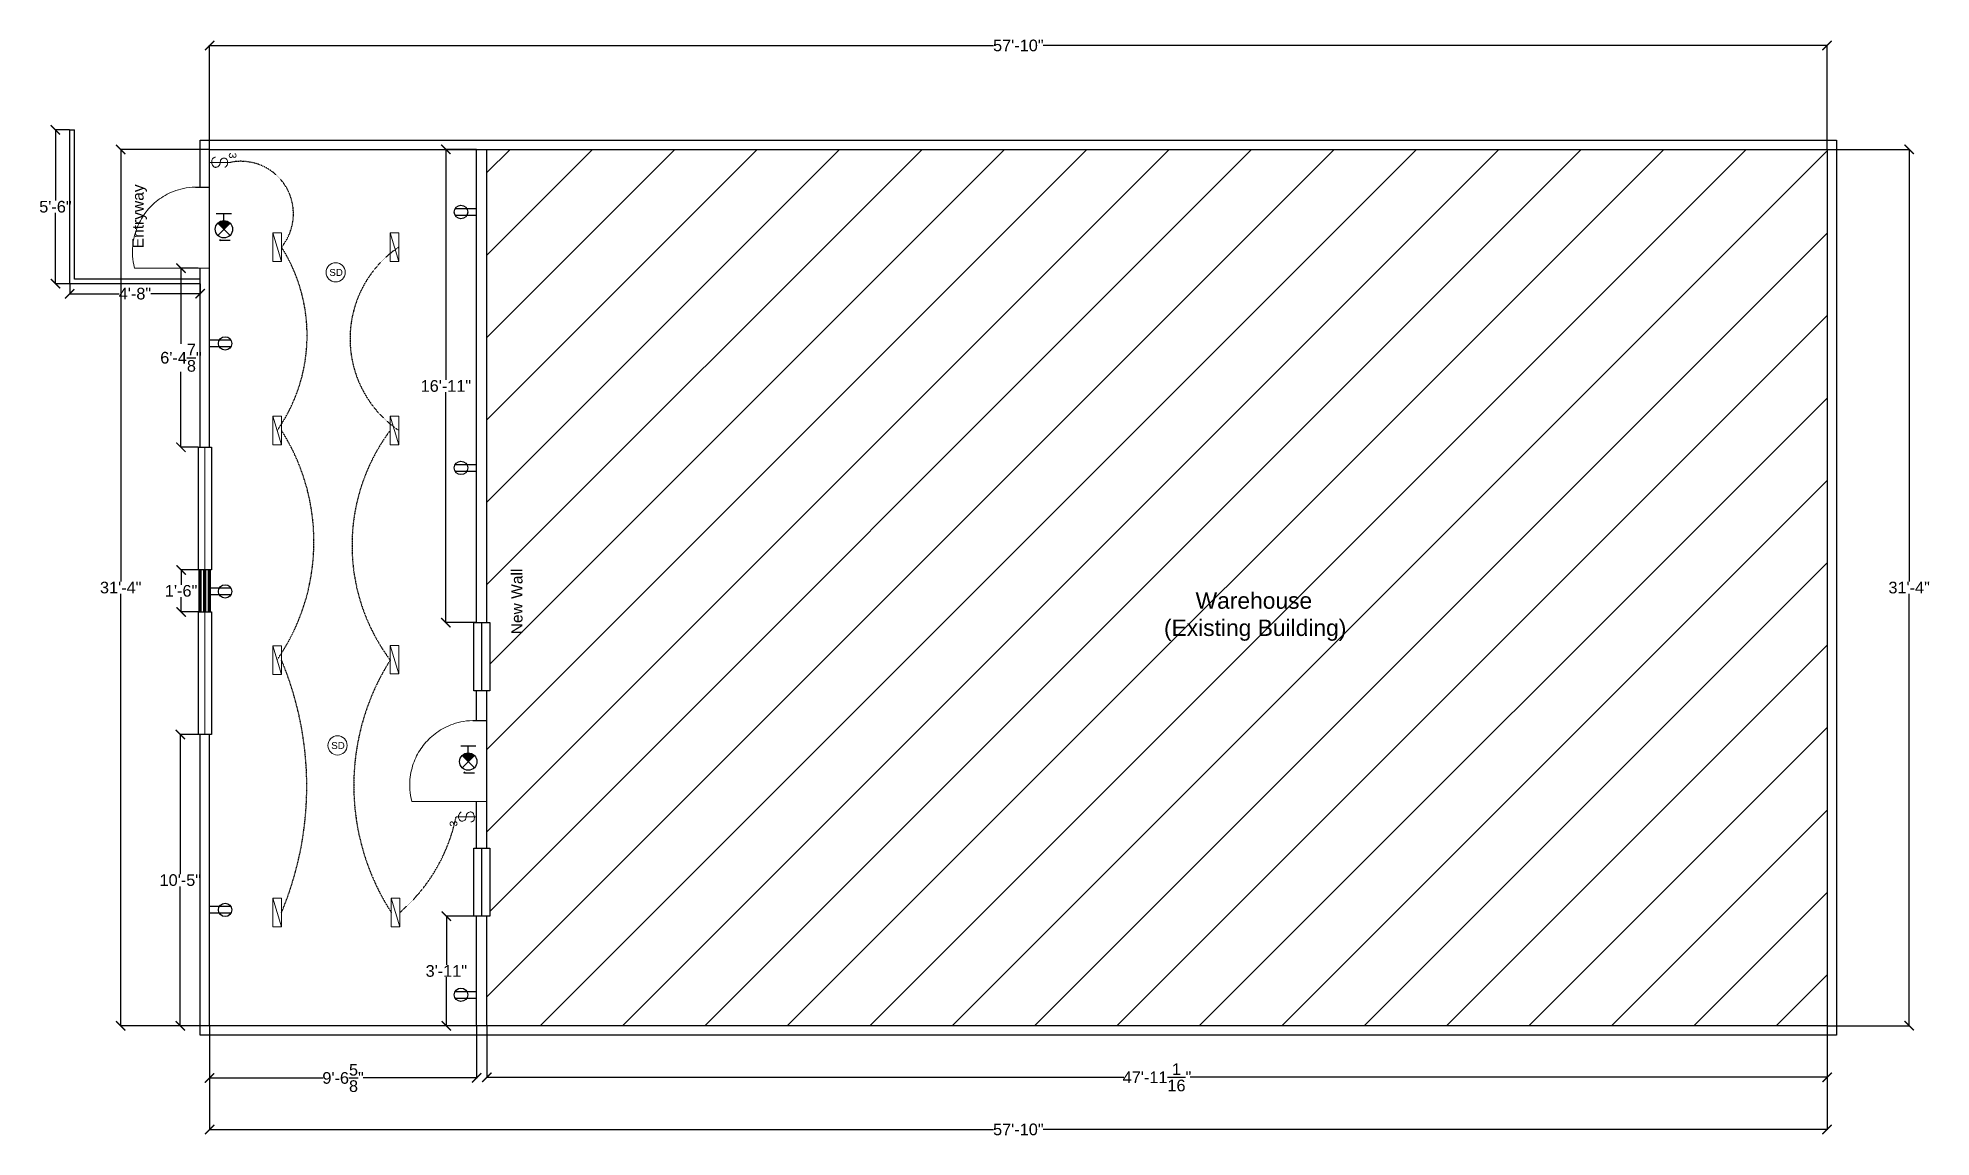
# Model space of a CAD drawing. Header units: inches. Extents: x -323 to 3091, y -1634 to 976.
# Drawn here: x 965 to 1777, y -1634 to -1162 of the extents above; entities that cross this region are included whole.
import ezdxf

# ---------------------------------------------------------------- set-up
doc = ezdxf.new("R2010")
doc.units = ezdxf.units.IN
doc.header["$MEASUREMENT"] = 0
doc.linetypes.add('ACAD_ISO02W100', pattern=[15, 12, -3])
doc.layers.add('Electrical', color=7, linetype='Continuous', lineweight=20, true_color=0xff0a0a)
doc.layers.add('PDF2_Geometry', color=7, linetype='Continuous')
doc.layers.add('PDF2_Text', color=7, linetype='Continuous')
doc.styles.add('PDF Arial', font='arial.ttf')
doc.styles.get("Standard").update_dxf_attribs({"font": 'arial.ttf'})
doc.dimstyles.get("Standard").update_dxf_attribs({"dimtxt": 5, "dimasz": 0.18, "dimexe": 0.18, "dimexo": 0.0625, "dimgap": 0.09, "dimtad": 0, "dimtih": 1, "dimtoh": 1, "dimdec": 4, "dimzin": 0, "dimdsep": 46, "dimlunit": 4, "dimtxsty": 'Standard', "dimcen": 0.09, "dimadec": 0, "dimazin": 0, "dimtfac": 1, "dimtdec": 4, "dimtofl": 0, "dimtmove": 0, "dimatfit": 3, "dimfxl": 1, "dimtolj": 1, "dimtzin": 0, "dimarcsym": 0})

msp = doc.modelspace()

# ---------------------------------------------------------------- texts
at = {"layer": 'PDF2_Text', "char_height": 4.77071, "attachment_point": 7, "rotation": 90, "style": 'PDF Arial'}
for s, insert in [('Entryway', (1011.91935, -1252.26597)), ('New Wall', (1173.09895, -1417.86998))]:
    msp.add_mtext(s, dxfattribs=dict(at, insert=insert))
at = {"layer": 'PDF2_Text', "insert": (1448.25677, -1420.71859), "char_height": 7, "width": 84.0063511, "attachment_point": 7, "style": 'PDF Arial'}
msp.add_mtext('     Warehouse\\P(Existing Building)', dxfattribs=at)

# ---------------------------------------------------------------- blocks, each defined once
blk = doc.blocks.new('_ArchTick')
at = {"color": 0, "linetype": 'ByBlock', "const_width": 0.15}
blk.add_lwpolyline([(-0.5, -0.5), (0.5, 0.5)], dxfattribs=at)
blk = doc.blocks.new('*D133')
at = {"color": 0, "lineweight": -2, "transparency": 16777216}
for p, q in [((1038.77, -1585.94), (1038.77, -1630.53)), ((1732.78, -1585.94), (1732.78, -1630.53)), ((1038.77, -1630.35), (1375.16, -1630.35)), ((1732.78, -1630.35), (1396.4, -1630.35))]:
    blk.add_line(p, q, dxfattribs=at)
at = {"layer": 'Defpoints', "color": 0, "transparency": 16777216}
for p in [(1038.77, -1585.87), (1732.78, -1585.87), (1038.77, -1630.35)]:
    blk.add_point(p, dxfattribs=at)
at = {"color": 0, "lineweight": -2, "transparency": 16777216, "xscale": 4, "yscale": 4, "zscale": 4, "rotation": 180}
blk.add_blockref('_ArchTick', (1038.77, -1630.35), dxfattribs=at)
at = {"color": 0, "lineweight": -2, "transparency": 16777216, "xscale": 4, "yscale": 4, "zscale": 4}
blk.add_blockref('_ArchTick', (1732.78, -1630.35), dxfattribs=at)
at = {"color": 1, "transparency": 16777216, "insert": (1385.78, -1630.35), "char_height": 5, "attachment_point": 5}
blk.add_mtext('\\A1;57\'-10"', dxfattribs=at)
blk = doc.blocks.new('*D134')
at = {"color": 0, "lineweight": -2, "transparency": 16777216}
for p, q in [((1732.85, -1209.87), (1768.16, -1209.87)), ((1767.98, -1209.87), (1767.98, -1395.23)), ((1767.98, -1585.87), (1767.98, -1400.51)), ((1732.85, -1585.87), (1768.16, -1585.87))]:
    blk.add_line(p, q, dxfattribs=at)
at = {"layer": 'Defpoints', "color": 0, "transparency": 16777216}
for p in [(1732.78, -1209.87), (1767.98, -1209.87), (1732.78, -1585.87)]:
    blk.add_point(p, dxfattribs=at)
at = {"color": 0, "lineweight": -2, "transparency": 16777216, "xscale": 4, "yscale": 4, "zscale": 4}
for p, rotation in [((1767.98, -1209.87), 90), ((1767.98, -1585.87), 270)]:
    blk.add_blockref('_ArchTick', p, dxfattribs=dict(at, rotation=rotation))
at = {"color": 1, "transparency": 16777216, "insert": (1767.98, -1397.87), "char_height": 5, "attachment_point": 5}
blk.add_mtext('\\A1;31\'-4"', dxfattribs=at)
blk = doc.blocks.new('*D135')
at = {"color": 0, "lineweight": -2, "transparency": 16777216}
for p, q in [((1038.77, -1585.94), (1038.77, -1608.41)), ((1153.37, -1585.94), (1153.37, -1608.41)), ((1038.77, -1608.23), (1087.51, -1608.23)), ((1153.37, -1608.23), (1104.63, -1608.23))]:
    blk.add_line(p, q, dxfattribs=at)
at = {"layer": 'Defpoints', "color": 0, "transparency": 16777216}
for p in [(1038.77, -1585.87), (1153.37, -1585.87), (1038.77, -1608.23)]:
    blk.add_point(p, dxfattribs=at)
at = {"color": 0, "lineweight": -2, "transparency": 16777216, "xscale": 4, "yscale": 4, "zscale": 4, "rotation": 180}
blk.add_blockref('_ArchTick', (1038.77, -1608.23), dxfattribs=at)
at = {"color": 0, "lineweight": -2, "transparency": 16777216, "xscale": 4, "yscale": 4, "zscale": 4}
blk.add_blockref('_ArchTick', (1153.37, -1608.23), dxfattribs=at)
at = {"color": 1, "transparency": 16777216, "insert": (1096.07, -1608.23), "char_height": 5, "attachment_point": 5}
blk.add_mtext('\\A1;9\'-6{\\H1x;\\S5/8;}"', dxfattribs=at)
blk = doc.blocks.new('*D136')
at = {"color": 0, "lineweight": -2, "transparency": 16777216}
for p, q in [((978.77, -1267.53), (978.77, -1271.95)), ((978.77, -1271.77), (999.93, -1271.77)), ((1034.77, -1271.77), (1013.6, -1271.77)), ((1034.77, -1267.53), (1034.77, -1271.95))]:
    blk.add_line(p, q, dxfattribs=at)
at = {"layer": 'Defpoints', "color": 0, "transparency": 16777216}
for p in [(978.77, -1267.47), (978.77, -1271.77), (1034.77, -1267.47)]:
    blk.add_point(p, dxfattribs=at)
at = {"color": 0, "lineweight": -2, "transparency": 16777216, "xscale": 4, "yscale": 4, "zscale": 4, "rotation": 180}
blk.add_blockref('_ArchTick', (978.77, -1271.77), dxfattribs=at)
at = {"color": 0, "lineweight": -2, "transparency": 16777216, "xscale": 4, "yscale": 4, "zscale": 4}
blk.add_blockref('_ArchTick', (1034.77, -1271.77), dxfattribs=at)
at = {"color": 1, "transparency": 16777216, "insert": (1006.77, -1271.77), "char_height": 5, "attachment_point": 5}
blk.add_mtext('\\A1;4\'-8"', dxfattribs=at)
blk = doc.blocks.new('*D137')
at = {"color": 0, "lineweight": -2, "transparency": 16777216}
for p, q in [((978.7, -1201.46), (972.47, -1201.46)), ((972.65, -1201.46), (972.65, -1231.82)), ((972.65, -1267.47), (972.65, -1237.11)), ((978.7, -1267.47), (972.47, -1267.47))]:
    blk.add_line(p, q, dxfattribs=at)
at = {"layer": 'Defpoints', "color": 0, "transparency": 16777216}
for p in [(972.65, -1201.46), (978.77, -1201.46), (978.77, -1267.47)]:
    blk.add_point(p, dxfattribs=at)
at = {"color": 0, "lineweight": -2, "transparency": 16777216, "xscale": 4, "yscale": 4, "zscale": 4}
for p, rotation in [((972.65, -1201.46), 90), ((972.65, -1267.47), 270)]:
    blk.add_blockref('_ArchTick', p, dxfattribs=dict(at, rotation=rotation))
at = {"color": 1, "transparency": 16777216, "insert": (972.65, -1234.47), "char_height": 5, "attachment_point": 5}
blk.add_mtext('\\A1;5\'-6"', dxfattribs=at)
blk = doc.blocks.new('*D118')
at = {"color": 0, "lineweight": -2, "transparency": 16777216}
for p, q in [((1036.67, -1460.9), (1026.05, -1460.9)), ((1026.23, -1460.9), (1026.23, -1520.74)), ((1026.23, -1585.87), (1026.23, -1526.03)), ((1038.71, -1585.87), (1026.05, -1585.87))]:
    blk.add_line(p, q, dxfattribs=at)
at = {"layer": 'Defpoints', "color": 0, "transparency": 16777216}
for p in [(1026.23, -1460.9), (1036.73, -1460.9), (1038.77, -1585.87)]:
    blk.add_point(p, dxfattribs=at)
at = {"color": 0, "lineweight": -2, "transparency": 16777216, "xscale": 4, "yscale": 4, "zscale": 4}
for p, rotation in [((1026.23, -1460.9), 90), ((1026.23, -1585.87), 270)]:
    blk.add_blockref('_ArchTick', p, dxfattribs=dict(at, rotation=rotation))
at = {"color": 1, "transparency": 16777216, "insert": (1026.23, -1523.38), "char_height": 5, "attachment_point": 5}
blk.add_mtext('\\A1;10\'-5"', dxfattribs=at)
blk = doc.blocks.new('*D138')
at = {"color": 0, "lineweight": -2, "transparency": 16777216}
for p, q in [((1034.7, -1390.27), (1026.39, -1390.27)), ((1026.57, -1390.27), (1026.57, -1396.64)), ((1026.57, -1408.3), (1026.57, -1401.93)), ((1034.7, -1408.3), (1026.39, -1408.3))]:
    blk.add_line(p, q, dxfattribs=at)
at = {"layer": 'Defpoints', "color": 0, "transparency": 16777216}
for p in [(1026.57, -1390.27), (1034.77, -1390.27), (1034.77, -1408.3)]:
    blk.add_point(p, dxfattribs=at)
at = {"color": 0, "lineweight": -2, "transparency": 16777216, "xscale": 4, "yscale": 4, "zscale": 4}
for p, rotation in [((1026.57, -1390.27), 90), ((1026.57, -1408.3), 270)]:
    blk.add_blockref('_ArchTick', p, dxfattribs=dict(at, rotation=rotation))
at = {"color": 1, "transparency": 16777216, "insert": (1026.57, -1399.28), "char_height": 5, "attachment_point": 5}
blk.add_mtext('\\A1;1\'-6"', dxfattribs=at)
blk = doc.blocks.new('*D119')
at = {"color": 0, "lineweight": -2, "transparency": 16777216}
for p, q in [((1038.71, -1209.87), (1000.48, -1209.87)), ((1000.66, -1209.87), (1000.66, -1395.23)), ((1000.66, -1585.87), (1000.66, -1400.51)), ((1034.7, -1585.87), (1000.48, -1585.87))]:
    blk.add_line(p, q, dxfattribs=at)
at = {"layer": 'Defpoints', "color": 0, "transparency": 16777216}
for p in [(1000.66, -1209.87), (1038.77, -1209.87), (1034.77, -1585.87)]:
    blk.add_point(p, dxfattribs=at)
at = {"color": 0, "lineweight": -2, "transparency": 16777216, "xscale": 4, "yscale": 4, "zscale": 4}
for p, rotation in [((1000.66, -1209.87), 90), ((1000.66, -1585.87), 270)]:
    blk.add_blockref('_ArchTick', p, dxfattribs=dict(at, rotation=rotation))
at = {"color": 1, "transparency": 16777216, "insert": (1000.66, -1397.87), "char_height": 5, "attachment_point": 5}
blk.add_mtext('\\A1;31\'-4"', dxfattribs=at)
blk = doc.blocks.new('*D139')
at = {"color": 0, "lineweight": -2, "transparency": 16777216}
for p, q in [((1033.96, -1260.79), (1026.34, -1260.79)), ((1026.52, -1260.79), (1026.52, -1293.24)), ((1026.52, -1337.67), (1026.52, -1305.22)), ((1033.96, -1337.67), (1026.34, -1337.67))]:
    blk.add_line(p, q, dxfattribs=at)
at = {"layer": 'Defpoints', "color": 0, "transparency": 16777216}
for p in [(1026.52, -1260.79), (1034.03, -1260.79), (1034.03, -1337.67)]:
    blk.add_point(p, dxfattribs=at)
at = {"color": 0, "lineweight": -2, "transparency": 16777216, "xscale": 4, "yscale": 4, "zscale": 4}
for p, rotation in [((1026.52, -1260.79), 90), ((1026.52, -1337.67), 270)]:
    blk.add_blockref('_ArchTick', p, dxfattribs=dict(at, rotation=rotation))
at = {"color": 1, "transparency": 16777216, "insert": (1026.52, -1299.23), "char_height": 5, "attachment_point": 5}
blk.add_mtext('\\A1;6\'-4{\\H1x;\\S7/8;}"', dxfattribs=at)
blk = doc.blocks.new('*D120')
at = {"color": 0, "lineweight": -2, "transparency": 16777216}
for p, q in [((1153.31, -1538.88), (1140.19, -1538.88)), ((1140.37, -1538.88), (1140.37, -1559.73)), ((1140.37, -1585.87), (1140.37, -1565.02)), ((1153.31, -1585.87), (1140.19, -1585.87))]:
    blk.add_line(p, q, dxfattribs=at)
at = {"layer": 'Defpoints', "color": 0, "transparency": 16777216}
for p in [(1140.37, -1538.88), (1153.37, -1538.88), (1153.37, -1585.87)]:
    blk.add_point(p, dxfattribs=at)
at = {"color": 0, "lineweight": -2, "transparency": 16777216, "xscale": 4, "yscale": 4, "zscale": 4}
for p, rotation in [((1140.37, -1538.88), 90), ((1140.37, -1585.87), 270)]:
    blk.add_blockref('_ArchTick', p, dxfattribs=dict(at, rotation=rotation))
at = {"color": 1, "transparency": 16777216, "insert": (1140.37, -1562.37), "char_height": 5, "attachment_point": 5}
blk.add_mtext('\\A1;3\'-11"', dxfattribs=at)
blk = doc.blocks.new('*D140')
at = {"color": 0, "lineweight": -2, "transparency": 16777216}
for p, q in [((1153.31, -1209.87), (1139.99, -1209.87)), ((1140.17, -1209.87), (1140.17, -1308.74)), ((1140.17, -1412.89), (1140.17, -1314.02)), ((1153.31, -1412.89), (1139.99, -1412.89))]:
    blk.add_line(p, q, dxfattribs=at)
at = {"layer": 'Defpoints', "color": 0, "transparency": 16777216}
for p in [(1153.37, -1209.87), (1140.17, -1412.89), (1153.37, -1412.89)]:
    blk.add_point(p, dxfattribs=at)
at = {"color": 0, "lineweight": -2, "transparency": 16777216, "xscale": 4, "yscale": 4, "zscale": 4}
for p, rotation in [((1140.17, -1209.87), 90), ((1140.17, -1412.89), 270)]:
    blk.add_blockref('_ArchTick', p, dxfattribs=dict(at, rotation=rotation))
at = {"color": 1, "transparency": 16777216, "insert": (1140.17, -1311.38), "char_height": 5, "attachment_point": 5}
blk.add_mtext('\\A1;16\'-11"', dxfattribs=at)
blk = doc.blocks.new('*D141')
at = {"color": 0, "lineweight": -2, "transparency": 16777216}
for p, q in [((1157.73, -1585.94), (1157.73, -1608.15)), ((1732.78, -1585.94), (1732.78, -1608.15)), ((1157.73, -1607.97), (1431.02, -1607.97)), ((1732.78, -1607.97), (1459.49, -1607.97))]:
    blk.add_line(p, q, dxfattribs=at)
at = {"layer": 'Defpoints', "color": 0, "transparency": 16777216}
for p in [(1157.73, -1585.87), (1732.78, -1585.87), (1732.78, -1607.97)]:
    blk.add_point(p, dxfattribs=at)
at = {"color": 0, "lineweight": -2, "transparency": 16777216, "xscale": 4, "yscale": 4, "zscale": 4, "rotation": 180}
blk.add_blockref('_ArchTick', (1157.73, -1607.97), dxfattribs=at)
at = {"color": 0, "lineweight": -2, "transparency": 16777216, "xscale": 4, "yscale": 4, "zscale": 4}
blk.add_blockref('_ArchTick', (1732.78, -1607.97), dxfattribs=at)
at = {"color": 1, "transparency": 16777216, "insert": (1445.26, -1607.97), "char_height": 5, "attachment_point": 5}
blk.add_mtext('\\A1;47\'-11{\\H1x;\\S1/16;}"', dxfattribs=at)
blk = doc.blocks.new('Smoke Detector')
at = {"layer": 'Electrical', "transparency": 33554687}
blk.add_circle((0, 2.75), 4.12, dxfattribs=at)
at = {"layer": 'Electrical', "transparency": 33554687, "insert": (1.58, 0.02), "char_height": 3, "width": 5.82, "attachment_point": 7, "rotation": 90}
blk.add_mtext('\\fArial|b0|i0|c0|p0;SD\\P', dxfattribs=at)
blk = doc.blocks.new('Three Way')
at = {"layer": 'Electrical', "transparency": 33554687}
blk.add_line((0.84, 0), (0.84, 7), dxfattribs=at)
blk.add_lwpolyline([(-0.91, 2.01), (-0.91, 1.81), (-0.86, 1.61), (-0.79, 1.42), (-0.68, 1.25), (-0.55, 1.1), (-0.51, 1.06), (-0.38, 0.97), (-0.18, 0.88), (0.15, 0.79), (0.64, 0.76), (1.14, 0.8), (1.54, 0.91), (1.79, 1.02), (1.91, 1.1), (2.16, 1.31), (2.31, 1.49), (2.41, 1.66), (2.47, 1.81), (2.5, 1.96), (2.5, 2.03), (2.49, 2.18), (2.43, 2.43), (2.28, 2.77), (2.07, 3.08), (1.86, 3.3), (1.77, 3.37), (1.67, 3.44), (1.49, 3.51), (0.23, 3.71), (0.07, 3.76), (-0.01, 3.81), (-0.06, 3.84), (-0.28, 4.05), (-0.47, 4.29), (-0.58, 4.51), (-0.65, 4.7), (-0.68, 4.87), (-0.68, 5.01), (-0.66, 5.17), (-0.6, 5.33), (-0.51, 5.5), (-0.36, 5.69), (-0.15, 5.87), (0.02, 5.98), (0.23, 6.07), (0.54, 6.15), (0.92, 6.17), (1.25, 6.14), (1.44, 6.09), (1.73, 5.97), (1.98, 5.82), (2.21, 5.62), (2.4, 5.38), (2.49, 5.24)], dxfattribs=at)
at = {"layer": 'Electrical', "transparency": 33554687, "insert": (-2.5, 6.56), "char_height": 2.5628, "width": 2.0222, "attachment_point": 7}
blk.add_mtext('\\fArial|b0|i0|c0|p0;3\\P', dxfattribs=at)
blk = doc.blocks.new('*D121')
at = {"color": 0, "lineweight": -2, "transparency": 16777216}
for p, q in [((1038.77, -1209.8), (1038.77, -1165.1)), ((1038.77, -1165.28), (1375.16, -1165.28)), ((1732.78, -1165.28), (1396.4, -1165.28)), ((1732.78, -1209.8), (1732.78, -1165.1))]:
    blk.add_line(p, q, dxfattribs=at)
at = {"layer": 'Defpoints', "color": 0, "transparency": 16777216}
for p in [(1732.78, -1165.28), (1038.77, -1209.87), (1732.78, -1209.87)]:
    blk.add_point(p, dxfattribs=at)
at = {"color": 0, "lineweight": -2, "transparency": 16777216, "xscale": 4, "yscale": 4, "zscale": 4, "rotation": 180}
blk.add_blockref('_ArchTick', (1038.77, -1165.28), dxfattribs=at)
at = {"color": 0, "lineweight": -2, "transparency": 16777216, "xscale": 4, "yscale": 4, "zscale": 4}
blk.add_blockref('_ArchTick', (1732.78, -1165.28), dxfattribs=at)
at = {"color": 1, "transparency": 16777216, "insert": (1385.78, -1165.28), "char_height": 5, "attachment_point": 5}
blk.add_mtext('\\A1;57\'-10"', dxfattribs=at)

# ---------------------------------------------------------------- dimensions: what is measured, and where the dimension line sits
at = {"color": 3}
dim = msp.add_linear_dim(base=(1732.78452, -1165.28051), p1=(1038.76793, -1209.86512), p2=(1732.78452, -1209.86512), dimstyle='Standard', override={"dimasz": 4, "dimblk1": 'ArchTick', "dimblk2": 'ArchTick', "dimsah": 1, "dimclrt": 1}, dxfattribs=at)
dim.commit()
dim.dimension.update_dxf_attribs({"geometry": '*D121', "text_midpoint": (1385.77622, -1165.28051)})
for base, p1, p2, angle, picture, middle in [((972.64833, -1201.46488), (978.766, -1267.46647), (978.766, -1201.46488), 90, '*D137', (972.64833, -1234.46568)), ((1000.66464, -1209.86512), (1034.7675, -1585.87402), (1038.76793, -1209.86512), 90, '*D119', (1000.66464, -1397.86957)), ((1140.16888, -1412.89192), (1153.37023, -1209.86509), (1153.37023, -1412.89192), 90, '*D140', (1140.16888, -1311.37851)), ((1026.51764, -1260.79176), (1034.02675, -1337.6698), (1034.02675, -1260.79176), 90, '*D139', (1026.51764, -1299.23078)), ((978.766, -1271.77442), (1034.76751, -1267.46647), (978.766, -1267.46647), 180, '*D136', (1006.76676, -1271.77442)), ((1026.566047, -1390.268462), (1034.767495, -1408.296507), (1034.767495, -1390.268462), 90, '*D138', (1026.566047, -1399.282484)), ((1026.2293, -1460.89517), (1038.767931, -1585.874024), (1036.730835, -1460.89517), 90, '*D118', (1026.2293, -1523.384597)), ((1140.37154, -1538.87551), (1153.37023, -1585.87402), (1153.37023, -1538.87551), 90, '*D120', (1140.37154, -1562.37477)), ((1038.76793, -1630.35203), (1732.78452, -1585.87402), (1038.76793, -1585.87402), 180, '*D133', (1385.77622, -1630.35203)), ((1038.76793, -1608.23428), (1153.37023, -1585.87402), (1038.76793, -1585.87402), 180, '*D135', (1096.06908, -1608.23428)), ((1732.78452, -1607.97444), (1157.72922, -1585.87402), (1732.78452, -1585.87402), 180, '*D141', (1445.25687, -1607.97444))]:
    dim = msp.add_linear_dim(base=base, p1=p1, p2=p2, angle=angle, dimstyle='Standard', override={"dimasz": 4, "dimblk1": 'ArchTick', "dimblk2": 'ArchTick', "dimsah": 1, "dimclrt": 1}, dxfattribs=at)
    dim.commit()
    dim.dimension.update_dxf_attribs({"geometry": picture, "text_midpoint": middle})
dim = msp.add_linear_dim(base=(1767.9805, -1209.86512), p1=(1732.78452, -1585.87402), p2=(1732.78452, -1209.86512), angle=90, dimstyle='Standard', override={"dimasz": 4, "dimblk1": 'ArchTick', "dimblk2": 'ArchTick', "dimsah": 1, "dimclrt": 1}, dxfattribs=at)
dim.commit()
dim.dimension.update_dxf_attribs({"geometry": '*D134', "text_midpoint": (1767.9805, -1397.86957), "dimtype": 160})

# ---------------------------------------------------------------- hatches: boundary and pattern name
h = msp.add_hatch()
h.set_pattern_fill('ANSI31', color=256, scale=200)
h.set_pattern_definition([(45, (1280.94, -1238.028), (-17.6777, 17.6777), [])])
h.paths.add_polyline_path([(1157.72922, -1209.86512), (1157.72922, -1412.89192), (1158.96505, -1412.89192), (1158.96505, -1442.1131), (1157.72922, -1442.1131), (1157.72922, -1454.92891), (1157.72922, -1489.66576), (1157.72922, -1509.65433), (1158.96505, -1509.65433), (1158.96505, -1538.87551), (1157.72922, -1538.87551), (1157.72922, -1585.87402), (1732.78452, -1585.87402), (1732.78452, -1209.86512)])
h.paths.add_polyline_path([(1445.91468, -1422.48291), (1527.68003, -1422.48291), (1527.68003, -1396.27191), (1445.91468, -1396.27191)], flags=24)
h.paths.add_polyline_path([(1175.62586, -1419.57031), (1175.62586, -1389.04233), (1165.79482, -1389.04233), (1165.79482, -1419.57031)], flags=24)
h = msp.add_hatch(color=1)
h.dxf.hatch_style = 1
h.paths.add_polyline_path([(1042.29155, -1241.48245), (1044.96802, -1244.147), (1047.59422, -1241.51642, 0.419282827)])
h.paths.add_polyline_path([(1043.04091, -1248.86655), (1043.51521, -1249.0509), (1043.51521, -1248.86655), (1043.51521, -1248.6822)])
h = msp.add_hatch(color=1)
h.dxf.hatch_style = 1
h.paths.add_polyline_path([(1147.12823, -1469.88741), (1149.8047, -1472.55196), (1152.4309, -1469.92138, 0.419282827)])
h.paths.add_polyline_path([(1148.35188, -1477.08716), (1147.87759, -1477.2715), (1148.35188, -1477.45585), (1148.35188, -1477.2715)])

# ---------------------------------------------------------------- linework, layer by layer
for p, q in [((978.766, -1201.46488), (980.76622, -1201.46488)), ((1032.70285, -1226.02168), (1038.76793, -1226.02168)), ((1038.76793, -1260.79176), (1038.76793, -1226.02168)), ((1151.66413, -1454.89568), (1157.72922, -1454.89568)), ((1157.72922, -1489.66576), (1157.72922, -1454.92891))]:
    msp.add_line(p, q)
at = {"color": 1}
for p, q in [((1041.68038, -1237.37859), (1048.22501, -1237.37859)), ((1042.29155, -1241.48245), (1047.56083, -1246.72826)), ((1042.3417, -1246.77769), (1047.59422, -1241.51642)), ((1044.92619, -1240.3877), (1044.92619, -1237.37859)), ((1144.11635, -1238.10042), (1153.32964, -1238.10042)), ((1144.15695, -1235.26171), (1153.37023, -1235.26171)), ((1043.51521, -1248.6822), (1043.04091, -1248.86655)), ((1043.51521, -1249.0509), (1043.04091, -1248.86655)), ((1043.51521, -1248.86655), (1043.51521, -1248.6822)), ((1043.51521, -1248.86655), (1047.58102, -1248.86655)), ((1043.51521, -1248.86655), (1043.51521, -1249.0509)), ((1047.94063, -1294.54013), (1038.72734, -1294.54013)), ((1047.98122, -1291.70143), (1038.76793, -1291.70143)), ((1144.11635, -1347.89806), (1153.32964, -1347.89806)), ((1144.15695, -1345.05935), (1153.37023, -1345.05935)), ((1047.94063, -1400.94579), (1038.72734, -1400.94579)), ((1047.98122, -1398.10708), (1038.76793, -1398.10708)), ((1146.51706, -1465.78354), (1153.06169, -1465.78354)), ((1147.12823, -1469.88741), (1152.39751, -1475.13322)), ((1147.17838, -1475.18265), (1152.4309, -1469.92138)), ((1149.76287, -1468.79266), (1149.76287, -1465.78354)), ((1148.35188, -1477.08716), (1147.87759, -1477.2715)), ((1148.35188, -1477.45585), (1147.87759, -1477.2715)), ((1148.35188, -1477.2715), (1148.35188, -1477.08716)), ((1148.35188, -1477.2715), (1152.4177, -1477.2715)), ((1148.35188, -1477.2715), (1148.35188, -1477.45585)), ((1047.98122, -1534.73873), (1038.76793, -1534.73873)), ((1047.94063, -1537.57744), (1038.72734, -1537.57744)), ((1144.11635, -1573.94602), (1153.32964, -1573.94602)), ((1144.15695, -1571.10731), (1153.37023, -1571.10731))]:
    msp.add_line(p, q, dxfattribs=at)
at = {"color": 5}
for p, q in [((1155.53328, -1442.11339), (1155.53328, -1412.89192)), ((1155.53328, -1538.8758), (1155.53328, -1509.65433))]:
    msp.add_line(p, q, dxfattribs=at)
for points in [[(1034.02675, -1390.26846), (1034.02675, -1337.6698), (1039.58245, -1337.6698), (1039.58245, -1390.26846)], [(1034.02676, -1460.89517), (1034.02676, -1408.29651), (1039.58246, -1408.29651), (1039.58246, -1460.89517)], [(1152.10151, -1442.1131), (1152.10151, -1412.89192), (1158.96505, -1412.89192), (1158.96505, -1442.1131)], [(1152.10151, -1538.87551), (1152.10151, -1509.65433), (1158.96505, -1509.65433), (1158.96505, -1538.87551)]]:
    msp.add_lwpolyline(points, close=True, dxfattribs=at)
at = {"color": 1}
for centre, radius in [((1146.64051, -1236.71687), 2.87847), ((1044.92619, -1244.10536), 3.71765), ((1045.45706, -1293.08498), 2.87847), ((1146.64051, -1346.51451), 2.87847), ((1045.45706, -1399.49063), 2.87847), ((1149.76287, -1472.51031), 3.71765), ((1045.45706, -1536.12228), 2.87847), ((1146.64051, -1572.56247), 2.87847)]:
    msp.add_circle(centre, radius, dxfattribs=at)
at = {"color": 1, "linetype": 'ACAD_ISO02W100', "ltscale": 0.005}
for centre, radius, start, end in [((1052.23944, -1237.48942), 22.52425, 320.69400653, 101.9272445), ((1009.48144, -1289.69751), 71.1468, 325.08633253, 32.22607923), ((1146.45126, -1291.08698), 47.41108, 123.94866396, 236.05133604), ((994.33309, -1378.2098), 89.21571, 325.46012897, 32.39075916), ((1182.19209, -1379.70035), 82.29599, 143.21275694, 216.78724306), ((939.75891, -1483.106), 140.73276, 337.38229471, 22.6177032), ((1200.92133, -1482.74899), 100.27086, 147.57410062, 212.91056527), ((1072.60765, -1481.50819), 73.43039, 310.63918281, 348.46052044)]:
    msp.add_arc(centre, radius, start, end, dxfattribs=at)
at = {"layer": 'PDF2_Geometry'}
for points in [[(1034.76751, -1267.46647), (978.766, -1267.46647), (978.766, -1201.46488)], [(1034.76751, -1265.46626), (980.76622, -1265.46626), (980.76622, -1201.46488)], [(1034.7675, -1226.02168), (1034.7675, -1205.86469), (1736.78495, -1205.86469), (1736.78495, -1589.87446), (1034.7675, -1589.87446), (1034.7675, -1460.89517)], [(1038.76793, -1226.02168), (1038.76793, -1209.86512), (1732.78452, -1209.86512), (1732.78452, -1585.87402), (1038.76793, -1585.87402), (1038.76793, -1460.89517)], [(1153.37023, -1412.89192), (1153.37023, -1209.86509)], [(1157.72922, -1412.89192), (1157.72922, -1209.86509)], [(1034.7675, -1337.6698), (1034.7675, -1260.79176)], [(1038.76793, -1337.6698), (1038.76793, -1260.79176)], [(1153.37023, -1454.92891), (1153.37023, -1442.1131)], [(1157.72922, -1454.92891), (1157.72922, -1442.1131)], [(1153.37023, -1509.46654), (1153.37023, -1489.66576)], [(1157.72922, -1509.46654), (1157.72922, -1489.66576)], [(1153.37023, -1585.87402), (1153.37023, -1538.87551)], [(1157.72922, -1585.87402), (1157.72922, -1538.87551)]]:
    msp.add_lwpolyline(points, dxfattribs=at)
at = {"layer": 'PDF2_Geometry', "lineweight": 20}
for points in [[(1032.70285, -1226.02168), (1031.31768, -1226.08815), (1030.0123, -1226.2143), (1028.77565, -1226.39277), (1027.59854, -1226.61616), (1026.47481, -1226.87955), (1025.39896, -1227.17925), (1024.36668, -1227.51156), (1023.37429, -1227.87403), (1022.41873, -1228.26481), (1021.49815, -1228.68144), (1020.61071, -1229.12268), (1019.75334, -1229.58792), (1018.92604, -1230.0747), (1018.12759, -1230.58302), (1017.35553, -1231.11227), (1016.60986, -1231.66059), (1015.88997, -1232.2286), (1015.19462, -1232.81569), (1014.52321, -1233.42063), (1013.87635, -1234.04342), (1013.25219, -1234.68405), (1012.65198, -1235.34191), (1012.07385, -1236.017), (1011.51905, -1236.70994), (1010.98634, -1237.4195), (1010.47695, -1238.14628), (1009.99027, -1238.88969), (1009.52629, -1239.65094), (1009.08564, -1240.42942), (1008.66831, -1241.22574), (1008.2743, -1242.03992), (1007.90484, -1242.87255), (1007.56055, -1243.72427), (1007.24141, -1244.59444), (1006.94867, -1245.48493), (1006.68293, -1246.39572), (1006.44603, -1247.32743), (1006.23798, -1248.28192), (1006.06123, -1249.25979), (1005.917, -1250.26227), (1005.80776, -1251.29061), (1005.73534, -1252.34725), (1005.70343, -1253.43404), (1005.71509, -1254.55407), (1005.774, -1255.70979), (1005.88632, -1256.90551), (1006.05816, -1258.14616), (1006.29874, -1259.4385), (1006.61971, -1260.79176), (1038.76793, -1260.79176)], [(1151.66413, -1454.89568), (1150.27896, -1454.96215), (1148.97358, -1455.0883), (1147.73693, -1455.26677), (1146.55981, -1455.49016), (1145.43609, -1455.75355), (1144.36023, -1456.05325), (1143.32796, -1456.38556), (1142.33557, -1456.74803), (1141.38, -1457.13881), (1140.45942, -1457.55544), (1139.57198, -1457.99668), (1138.71461, -1458.46192), (1137.88732, -1458.9487), (1137.08887, -1459.45702), (1136.31681, -1459.98627), (1135.57114, -1460.53459), (1134.85124, -1461.1026), (1134.1559, -1461.68969), (1133.48448, -1462.29463), (1132.83762, -1462.91742), (1132.21347, -1463.55805), (1131.61325, -1464.21591), (1131.03512, -1464.891), (1130.48032, -1465.58394), (1129.94761, -1466.2935), (1129.43822, -1467.02029), (1128.95154, -1467.76369), (1128.48757, -1468.52494), (1128.04692, -1469.30342), (1127.62959, -1470.09974), (1127.23558, -1470.91392), (1126.86612, -1471.74655), (1126.52182, -1472.59827), (1126.20269, -1473.46844), (1125.90994, -1474.35893), (1125.6442, -1475.26972), (1125.4073, -1476.20143), (1125.19925, -1477.15592), (1125.0225, -1478.13379), (1124.87828, -1479.13627), (1124.76903, -1480.16461), (1124.69661, -1481.22125), (1124.6647, -1482.30804), (1124.67636, -1483.42807), (1124.73528, -1484.58379), (1124.84759, -1485.77951), (1125.01943, -1487.02016), (1125.26001, -1488.3125), (1125.58099, -1489.66576), (1157.72922, -1489.66576)]]:
    msp.add_lwpolyline(points, dxfattribs=at)
at = {"layer": 'PDF2_Geometry', "lineweight": 5}
for points in [[(1069.66812, -1257.88644), (1065.97771, -1245.6289)], [(1069.66812, -1257.88644), (1065.97771, -1245.6289)], [(1119.97454, -1257.88644), (1116.28414, -1245.6289)], [(1069.66812, -1336.54655), (1065.97771, -1324.28901)], [(1069.66812, -1336.54655), (1065.97771, -1324.28901)], [(1119.97454, -1336.54506), (1116.28414, -1324.28752)], [(1069.66812, -1435.11168), (1065.97771, -1422.85414)], [(1069.66812, -1435.11168), (1065.97771, -1422.85414)], [(1119.97454, -1434.92206), (1116.28414, -1422.66452)], [(1069.66812, -1543.35785), (1065.97771, -1531.10031)], [(1069.66812, -1543.35785), (1065.97771, -1531.10031)], [(1120.43237, -1543.35785), (1116.74197, -1531.10031)], [(1120.43237, -1543.35785), (1116.74197, -1531.10031)]]:
    msp.add_lwpolyline(points, dxfattribs=at)
for points in [[(1065.97771, -1257.88644), (1065.97771, -1245.6289), (1069.66812, -1245.6289), (1069.66812, -1257.88644)], [(1116.28414, -1257.88644), (1116.28414, -1245.6289), (1119.97454, -1245.6289), (1119.97454, -1257.88644)], [(1065.97771, -1336.54655), (1065.97771, -1324.28901), (1069.66812, -1324.28901), (1069.66812, -1336.54655)], [(1116.28414, -1336.54506), (1116.28414, -1324.28752), (1119.97454, -1324.28752), (1119.97454, -1336.54506)], [(1065.97771, -1435.11168), (1065.97771, -1422.85414), (1069.66812, -1422.85414), (1069.66812, -1435.11168)], [(1116.28414, -1434.92206), (1116.28414, -1422.66452), (1119.97454, -1422.66452), (1119.97454, -1434.92206)], [(1065.97771, -1543.35785), (1065.97771, -1531.10031), (1069.66812, -1531.10031), (1069.66812, -1543.35785)], [(1116.74197, -1543.35785), (1116.74197, -1531.10031), (1120.43237, -1531.10031), (1120.43237, -1543.35785)]]:
    msp.add_lwpolyline(points, close=True, dxfattribs=at)
at = {"layer": 'PDF2_Geometry', "color": 5, "lineweight": 18}
for points in [[(1036.76771, -1390.26846), (1036.76771, -1337.6698)], [(1036.76772, -1460.89517), (1036.76772, -1408.29651)]]:
    msp.add_lwpolyline(points, dxfattribs=at)
at = {"layer": 'PDF2_Geometry', "lineweight": 120}
for points in [[(1034.7675, -1408.29651), (1034.7675, -1390.26846)], [(1036.76771, -1408.29651), (1036.76771, -1390.26846)], [(1038.76793, -1408.29651), (1038.76793, -1390.26846)]]:
    msp.add_lwpolyline(points, dxfattribs=at)

# ---------------------------------------------------------------- block references
at = {"color": 0, "linetype": 'Continuous', "lineweight": 0, "transparency": 33554687, "xscale": 1.259499308428796, "yscale": 1.259499308428796, "zscale": 1.259499308428796}
for p, rotation in [((1038.76793, -1214.39942), 270), ((1153.37023, -1497.24947), 90)]:
    msp.add_blockref('Three Way', p, dxfattribs=dict(at, rotation=rotation))
at = {"layer": 'Electrical', "color": 0, "transparency": 33554687, "rotation": 270}
for p in [(1090.13487, -1262.59703), (1090.94548, -1465.5615)]:
    msp.add_blockref('Smoke Detector', p, dxfattribs=at)

msp.set_redraw_order([(e.dxf.handle, doc.entitydb.next_handle()) for e in msp.query("TEXT MTEXT ATTDEF DIMENSION ARC_DIMENSION")])  # texts and dimensions are drawn at this point

doc.saveas('drawing.dxf')
